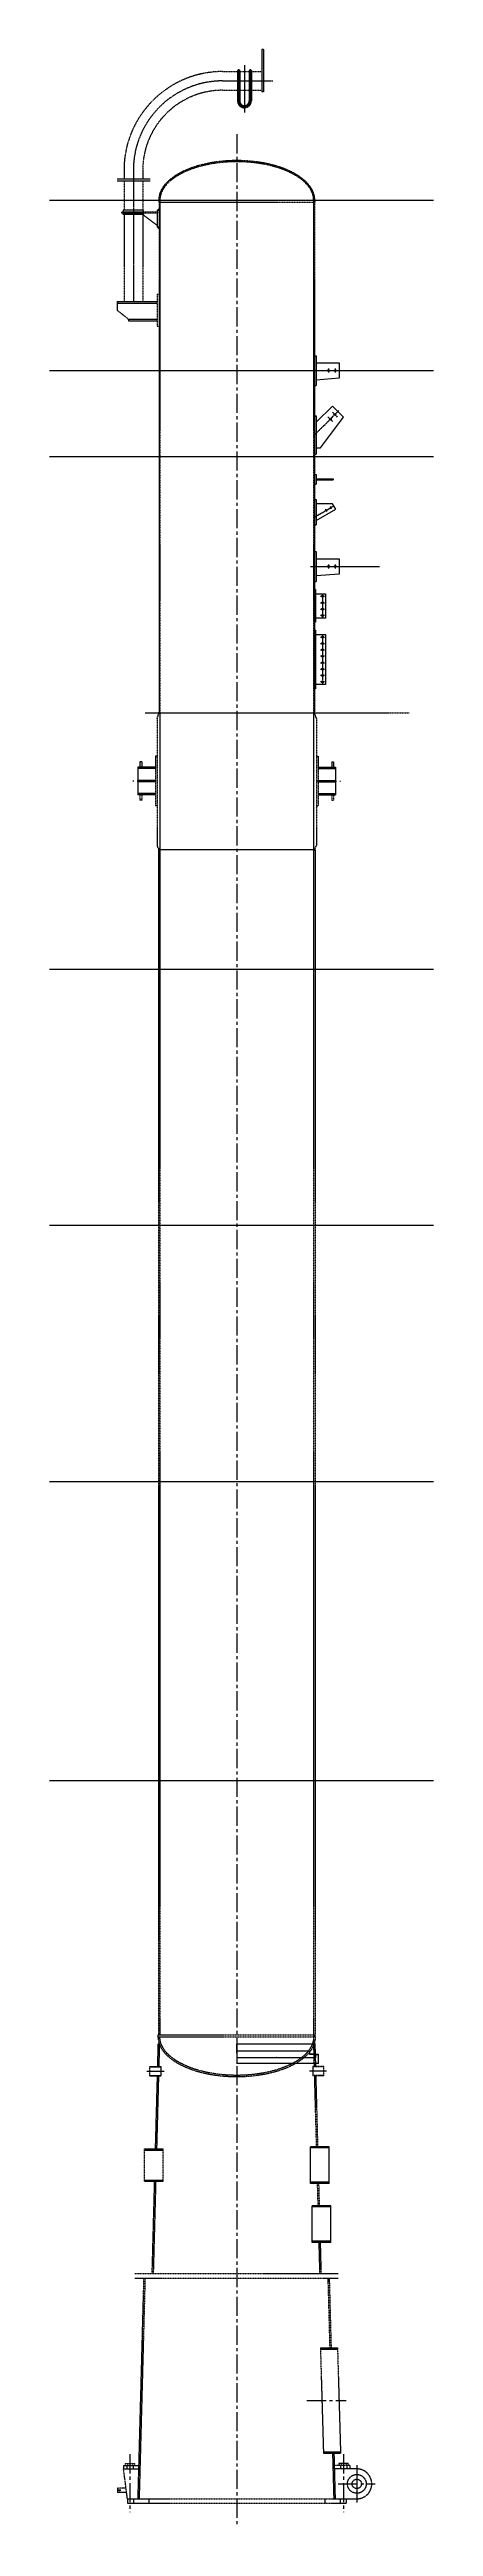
# Model space of a CAD drawing. Extents: x 45567 to 121349, y -17555 to 19241.
# Drawn here: x 96989 to 101482, y -15834 to 13159 of the extents above; entities that cross this region are included whole.
import ezdxf

# ---------------------------------------------------------------- set-up
doc = ezdxf.new("R2010")
doc.units = 0
doc.header["$LTSCALE"] = 30
doc.header["$MEASUREMENT"] = 0
doc.linetypes.add('CENTER2', pattern=[1.125, 0.75, -0.125, 0.125, -0.125])
doc.linetypes.add('LIDIVIDE', pattern=[0.65, 0.4, -0.05, 0.05, -0.05, 0.05, -0.05])
doc.layers.get('DEFPOINTS').update_dxf_attribs({"linetype": 'CONTINUOUS'})
for name, color, linetype in [('1', 2, 'CONTINUOUS'), ('2', 1, 'CONTINUOUS'), ('3', 3, 'CENTER2'), ('4', 3, 'CENTER2'), ('5', 6, 'LIDIVIDE')]:
    doc.layers.add(name, color=color, linetype=linetype)
doc.styles.add('HZ', font='simplex.shx', dxfattribs={"width": 0.75, "bigfont": 'SBTXT.shx'})
doc.dimstyles.new('STANDARD$0', dxfattribs={"dimtxt": 3.2, "dimasz": 2.8, "dimexe": 0.6, "dimexo": 0.6, "dimgap": 1, "dimtad": 1, "dimdec": 0, "dimzin": 0, "dimdsep": 46, "dimtxsty": 'HZ', "dimcen": 0.09, "dimadec": 0, "dimazin": 0, "dimtfac": 1, "dimtdec": 0, "dimtmove": 0, "dimatfit": 3, "dimfxl": 0, "dimtolj": 1, "dimtzin": 0, "dimarcsym": 0})

# ---------------------------------------------------------------- blocks, each defined once
blk = doc.blocks.new('*D955')
at = {"layer": '1', "color": 0, "lineweight": -2}
for p, q in [((99180, -10346), (99180, -10418)), ((100129, -10417), (99183, -10417)), ((100131, -10311), (100131, -10418))]:
    blk.add_line(p, q, dxfattribs=at)
at = {"layer": '1', "color": 0}
for points in [[(99183, -10417), (99183, -10418), (99180, -10417)], [(100129, -10417), (100129, -10418), (100131, -10417)]]:
    blk.add_solid(points, dxfattribs=at)
at = {"layer": 'DEFPOINTS', "color": 0}
for p in [(99180, -10346), (99180, -10417), (100131, -10310)]:
    blk.add_point(p, dxfattribs=at)
at = {"layer": '1', "color": 0, "insert": (99656, -10415), "char_height": 3.2, "attachment_point": 5, "style": 'HZ'}
blk.add_mtext('\\A1;951', dxfattribs=at)
blk = doc.blocks.new('*D956')
at = {"layer": '1', "color": 0, "lineweight": -2}
for p, q in [((99180, -10290), (99180, -10347)), ((100099, -10347), (99183, -10347)), ((100101, -10311), (100101, -10347))]:
    blk.add_line(p, q, dxfattribs=at)
at = {"layer": '1', "color": 0}
for points in [[(99183, -10346), (99183, -10347), (99180, -10347)], [(100099, -10346), (100099, -10347), (100101, -10347)]]:
    blk.add_solid(points, dxfattribs=at)
at = {"layer": 'DEFPOINTS', "color": 0}
for p in [(99180, -10290), (99180, -10347), (100101, -10310)]:
    blk.add_point(p, dxfattribs=at)
at = {"layer": '1', "color": 0, "insert": (99641, -10344), "char_height": 3.2, "attachment_point": 5, "style": 'HZ'}
blk.add_mtext('\\A1;921', dxfattribs=at)
blk = doc.blocks.new('*D957')
at = {"layer": '1', "color": 0, "lineweight": -2}
for p, q in [((99180, -10262), (99180, -10189)), ((100082, -10190), (99183, -10190)), ((100085, -10304), (100085, -10189))]:
    blk.add_line(p, q, dxfattribs=at)
at = {"layer": '1', "color": 0}
for points in [[(99183, -10189), (99183, -10190), (99180, -10190)], [(100082, -10189), (100082, -10190), (100085, -10190)]]:
    blk.add_solid(points, dxfattribs=at)
at = {"layer": 'DEFPOINTS', "color": 0}
for p in [(99180, -10190), (99180, -10262), (100085, -10304)]:
    blk.add_point(p, dxfattribs=at)
at = {"layer": '1', "color": 0, "insert": (99633, -10187), "char_height": 3.2, "attachment_point": 5, "style": 'HZ'}
blk.add_mtext('\\A1;905', dxfattribs=at)
blk = doc.blocks.new('*D958')
at = {"layer": '1', "color": 0, "lineweight": -2}
for p, q in [((99180, -10289), (99180, -10270)), ((100032, -10271), (99183, -10271)), ((100035, -10310), (100035, -10270))]:
    blk.add_line(p, q, dxfattribs=at)
at = {"layer": '1', "color": 0}
for points in [[(99183, -10270), (99183, -10271), (99180, -10271)], [(100032, -10270), (100032, -10271), (100035, -10271)]]:
    blk.add_solid(points, dxfattribs=at)
at = {"layer": 'DEFPOINTS', "color": 0}
for p in [(99180, -10271), (99180, -10290), (100035, -10310)]:
    blk.add_point(p, dxfattribs=at)
at = {"layer": '1', "color": 0, "insert": (99608, -10268), "char_height": 3.2, "attachment_point": 5, "style": 'HZ'}
blk.add_mtext('\\A1;855', dxfattribs=at)

msp = doc.modelspace()

# ---------------------------------------------------------------- hatches: boundary and pattern name
at = {"layer": '5'}
h = msp.add_hatch(dxfattribs=at)
h.set_pattern_fill('ANSI37', color=256, style=0)
h.set_pattern_definition([(45, (50159.73402, 13670.23652), (-0.08838834765, 0.08838834765), []), (135, (50159.73402, 13670.23652), (-0.08838834765, -0.08838834765), [])])
h.paths.add_polyline_path([(98270.124015, 11292.653282), (98254.205819, 11276.735086), (98270.124015, 11276.735086)])
h = msp.add_hatch(dxfattribs=at)
h.set_pattern_fill('ANSI37', color=256, style=0)
h.set_pattern_definition([(315, (50159.73402, 8687.95565), (-0.08838834765, -0.08838834765), []), (225, (50159.73402, 8687.95565), (-0.08838834765, 0.08838834765), [])])
h.paths.add_polyline_path([(98270.124015, 11065.538888), (98254.205819, 11081.457084), (98270.124015, 11081.457084)])

# ---------------------------------------------------------------- linework, layer by layer
at = {"layer": '1'}
for p, q in [((96988.95886, 9400.195708), (101482.126577, 9400.195708)), ((96988.95886, 8395.816524), (101482.126577, 8395.816524)), ((100090.124015, 7108.695067), (100849.267064, 7108.695067)), ((100101.392227, -10304.183476), (100033.631289, -10304.183476)), ((100035.226124, -10304.183476), (100035.226124, -10310.183476)), ((100101.392227, -10310.183476), (100035.226124, -10310.183476)), ((100085.386511, -10310.183476), (100085.226124, -10304.183476)), ((100085.226124, -10304.183476), (100085.226124, -10310.183476)), ((100101.392227, -10304.183476), (100131.392227, -10304.183476)), ((100101.392227, -10304.183476), (100101.392227, -10310.183476)), ((100101.392227, -10310.183476), (100131.392227, -10310.183476)), ((100131.392227, -10304.183476), (100131.392227, -10310.183476))]:
    msp.add_line(p, q, dxfattribs=at)
at = {"layer": '2'}
for p, q in [((98267.124015, 11395.816524), (98267.124015, 11370.816524)), ((100093.124015, 11395.816524), (100093.124015, 11370.816524)), ((100090.124015, 9575.195708), (100090.124015, 9225.195708)), ((100090.124015, 9575.195708), (100110.124015, 9575.195708)), ((100110.124015, 9575.195708), (100110.124015, 9225.195708)), ((100110.124015, 9490.195708), (100380.124015, 9490.195708)), ((100380.124015, 9310.195708), (100110.124015, 9290.195708)), ((100380.124015, 9490.195708), (100380.124015, 9310.195708)), ((100090.124015, 9225.195708), (100110.124015, 9225.195708)), ((100090.124015, 8872.195708), (100110.124015, 8872.195708)), ((100090.124015, 8872.195708), (100090.124015, 8422.195708)), ((100110.124015, 8797.195708), (100300.124015, 8984.474928)), ((100110.124015, 8872.195708), (100110.124015, 8422.195708)), ((100160.124015, 8497.195708), (100427.403236, 8857.195708)), ((100300.124015, 8984.474928), (100427.403236, 8857.195708)), ((100090.124015, 8422.195708), (100110.124015, 8422.195708)), ((100110.124015, 8497.195708), (100160.124015, 8497.195708)), ((100090.124015, 8183.398409), (100110.124015, 8183.398409)), ((100090.124015, 8183.398409), (100090.124015, 8071.398409)), ((100110.124015, 8183.398409), (100110.124015, 8071.398409)), ((100110.124015, 8133.398409), (100310.124015, 8133.398409)), ((100110.124015, 8121.398409), (100310.124015, 8121.398409)), ((100310.124015, 8133.398409), (100310.124015, 8121.398409)), ((100090.124015, 8071.398409), (100110.124015, 8071.398409)), ((100090.124015, 7892.379172), (100090.124015, 7595.983891)), ((100090.124015, 7892.379172), (100110.124015, 7892.379172)), ((100110.124015, 7892.379172), (100110.124015, 7595.983891)), ((100300.29062, 7842.379172), (100110.124015, 7842.379172)), ((100337.79062, 7777.427266), (100300.29062, 7842.379172)), ((100090.124015, 7595.983891), (100110.124015, 7595.983891)), ((100110.124015, 7645.983891), (100337.79062, 7777.427266)), ((100090.124015, 7283.695067), (100110.124015, 7283.695067)), ((100090.124015, 7283.695067), (100090.124015, 6933.695067)), ((100110.124015, 7283.695067), (100110.124015, 6933.695067)), ((100110.124015, 7198.695067), (100380.124015, 7198.695067)), ((100380.124015, 7018.695067), (100110.124015, 6998.695067)), ((100380.124015, 7198.695067), (100380.124015, 7018.695067)), ((100090.124015, 6933.695067), (100110.124015, 6933.695067)), ((100100.124015, 6839.193626), (100090.124015, 6839.193626)), ((100090.124015, 6454.193626), (100090.124015, 6839.193626)), ((100100.124015, 6839.193626), (100100.124015, 6454.193626)), ((100100.124015, 6789.193626), (100219.124015, 6789.193626)), ((100219.124015, 6789.193626), (100219.124015, 6504.193626)), ((100100.124015, 6454.193626), (100090.124015, 6454.193626)), ((100219.124015, 6504.193626), (100100.124015, 6504.193626)), ((100100.124015, 6361.463539), (100090.124015, 6361.463539)), ((100090.124015, 5676.463539), (100090.124015, 6361.463539)), ((100100.124015, 6361.463539), (100100.124015, 5676.463539)), ((100100.124015, 6311.463539), (100219.124015, 6311.463539)), ((100219.124015, 6311.463539), (100219.124015, 5726.463539)), ((100100.124015, 5676.463539), (100090.124015, 5676.463539)), ((100219.124015, 5726.463539), (100100.124015, 5726.463539))]:
    msp.add_line(p, q, dxfattribs=at)
for centre, radius in [((100255.124015, 9400.195708), 11), ((100330.124015, 9400.195708), 11), ((100275.375278, 8832.44697), 11), ((100328.408286, 8885.479979), 11), ((100228.68808, 7766.398409), 7), ((100280.649604, 7796.398409), 7), ((100255.124015, 7108.695067), 11), ((100330.124015, 7108.695067), 11), ((100184.124015, 6759.193626), 11), ((100184.124015, 6684.193626), 11), ((100184.124015, 6609.193626), 11), ((100184.124015, 6534.193626), 11), ((100184.124015, 6281.463539), 11), ((100184.124015, 6206.463539), 11), ((100184.124015, 6131.463539), 11), ((100184.124015, 6056.463539), 11), ((100184.124015, 5981.463539), 11), ((100184.124015, 5906.463539), 11), ((100184.124015, 5831.463539), 11), ((100184.124015, 5756.463539), 11)]:
    msp.add_circle(centre, radius, dxfattribs=at)
at = {"layer": '3'}
for p, q in [((99014.624015, 12791.670678), (99604.124015, 12791.670678)), ((99270.124015, 12901.170678), (99270.124015, 12682.170678)), ((97970.124015, 11747.170678), (97970.124015, 11645.557527)), ((97970.124015, 11645.557527), (97970.124015, 10210.816524)), ((100042.511571, 9400.195708), (100407.557912, 9400.195708)), ((100255.124015, 9423.764144), (100255.124015, 9376.627271)), ((100330.124015, 9423.764144), (100330.124015, 9376.627271)), ((100077.675485, 8634.747177), (100376.207823, 8933.279515)), ((100247.452623, 8860.369625), (100303.297932, 8804.524316)), ((100300.485632, 8913.402633), (100356.330941, 8857.557324)), ((100220.124015, 8133.801175), (100220.124015, 8113.861716)), ((100280.124015, 8132.804177), (100280.124015, 8115.855628)), ((100090.124015, 7686.398409), (100323.864045, 7821.348278)), ((100236.833791, 7752.289623), (100220.418635, 7780.721508)), ((100288.795316, 7782.289623), (100272.380159, 7810.721508)), ((100042.511571, 7108.695067), (100407.557912, 7108.695067)), ((100255.124015, 7132.263503), (100255.124015, 7085.12663)), ((100330.124015, 7132.263503), (100330.124015, 7085.12663)), ((100159.624015, 6759.193626), (100206.924015, 6759.193626)), ((100159.624015, 6684.193626), (100206.924015, 6684.193626)), ((100184.124015, 6789.193626), (100184.124015, 6504.193626)), ((100108.274015, 6477.993626), (100081.324015, 6477.993626)), ((100159.624015, 6609.193626), (100206.924015, 6609.193626)), ((100206.924015, 6534.193626), (100159.624015, 6534.193626)), ((100159.624015, 6281.463539), (100206.924015, 6281.463539)), ((100159.624015, 6206.463539), (100206.924015, 6206.463539)), ((100159.624015, 6131.463539), (100206.924015, 6131.463539)), ((100184.124015, 6311.463539), (100184.124015, 5726.463539)), ((100206.924015, 6056.463539), (100159.624015, 6056.463539)), ((100159.624015, 5981.463539), (100206.924015, 5981.463539)), ((100159.624015, 5906.463539), (100206.924015, 5906.463539)), ((100206.924015, 5831.463539), (100159.624015, 5831.463539)), ((100108.274015, 5700.263539), (100081.324015, 5700.263539)), ((100206.924015, 5756.463539), (100159.624015, 5756.463539))]:
    msp.add_line(p, q, dxfattribs=at)
at = {"layer": '3', "ltscale": 35}
for p, q in [((99202.0591, 12928.104516), (99202.0591, 12558.074185)), ((99270.124015, 12974.040836), (99270.124015, 12421.502765)), ((99338.188931, 12927.13533), (99338.188931, 12558.074185))]:
    msp.add_line(p, q, dxfattribs=at)
at = {"layer": '3', "ltscale": 10}
for p, q in [((99180.124015, 12167.063708), (99180.124015, -15834.264874)), ((98238.094525, 4595.816524), (97965.553398, 4595.816524)), ((100122.153505, 4595.816524), (100394.694632, 4595.816524)), ((98129.198699, -10504.183476), (98329.426672, -10504.183476)), ((100231.049331, -10504.183476), (100030.821358, -10504.183476)), ((100001.655386, -14360.718461), (100460.124015, -14360.718461)), ((97930.124015, -14988.52808), (97930.124015, -15666.899044)), ((100430.124015, -14988.52808), (100430.124015, -15666.899044)), ((100368.513954, -15335.718461), (100800.593006, -15335.718461))]:
    msp.add_line(p, q, dxfattribs=at)
at = {"layer": '3'}
msp.add_arc((99014.624015, 11747.170678), 1044.5, 90, 180, dxfattribs=at)
at = {"layer": '3', "ltscale": 35}
msp.add_arc((99270.124015, 12558.074185), 68.064915, 180, 0, dxfattribs=at)
at = {"layer": '4'}
for p, q in [((100213.124015, 8133.398409), (100213.124015, 8121.398409)), ((100227.124015, 8133.398409), (100227.124015, 8121.398409)), ((100273.124015, 8133.398409), (100273.124015, 8121.398409)), ((100287.124015, 8133.398409), (100287.124015, 8121.398409)), ((100100.124015, 6480.993626), (100090.124015, 6480.993626)), ((100100.124015, 6474.993626), (100090.124015, 6474.993626)), ((100100.124015, 5703.263539), (100090.124015, 5703.263539)), ((100100.124015, 5697.263539), (100090.124015, 5697.263539))]:
    msp.add_line(p, q, dxfattribs=at)
at = {"layer": '5'}
for p, q in [((99472.609291, 13158.82809), (99472.609291, 12664.999721)), ((99492.632148, 13158.82809), (99472.609291, 13158.82809)), ((99492.632148, 13158.82809), (99492.632148, 12664.999721)), ((99014.624015, 12901.170678), (99189.544814, 12901.170678)), ((99189.544814, 12914.515545), (99189.544814, 12558.074185)), ((99214.573385, 12914.515545), (99189.544814, 12914.515545)), ((99214.573385, 12914.515545), (99214.573385, 12558.074185)), ((99214.573385, 12901.170678), (99325.674645, 12901.170678)), ((99325.674645, 12914.515545), (99325.674645, 12558.074185)), ((99350.703216, 12914.515545), (99325.674645, 12914.515545)), ((99350.703216, 12914.515545), (99350.703216, 12558.074185)), ((99350.703216, 12901.170678), (99472.609291, 12901.170678)), ((99014.624015, 12682.170678), (99189.544814, 12682.170678)), ((99214.573385, 12682.170678), (99325.674645, 12682.170678)), ((99350.703216, 12682.170678), (99472.609291, 12682.170678)), ((99492.632148, 12664.999721), (99472.609291, 12664.999721)), ((97780.597633, 11645.557527), (98164.675637, 11645.557527)), ((97780.597633, 11623.626344), (98164.675637, 11623.626344)), ((97860.624015, 11747.170678), (97860.624015, 11645.557527)), ((97860.624015, 11623.626344), (97860.624015, 11276.735086)), ((98079.624015, 11747.170678), (98079.624015, 11645.557527)), ((98079.624015, 11623.626344), (98079.624015, 11276.735086)), ((96988.95886, 11395.816524), (101482.126577, 11395.816524)), ((98267.124015, 11395.816524), (100093.124015, 11395.816524)), ((98267.124015, 11370.816524), (100093.124015, 11370.816524)), ((98270.124015, 11370.816524), (98270.124015, 5401.435326)), ((98280.124015, 11395.816524), (98280.124015, -10079.183476)), ((100080.124015, 11395.816524), (100080.124015, -10104.183476)), ((100090.124015, 11370.816524), (100090.124015, 5401.435326)), ((97860.624015, 11228.979399), (97860.624015, 10210.816524)), ((98079.624015, 11228.979399), (98079.624015, 10210.816524)), ((98079.624015, 11228.979399), (98254.205819, 11097.375646)), ((98254.205819, 11276.735086), (98270.124015, 11292.653282)), ((98254.205819, 11081.457084), (98270.124015, 11065.538888)), ((98254.205819, 11081.457084), (98270.124015, 11081.457084)), ((97779.548778, 10210.816524), (97779.548778, 10108.696211)), ((97779.548778, 10210.816524), (98250.101158, 10210.816524)), ((97779.548778, 10190.793667), (98250.101158, 10190.793667)), ((98250.101158, 10294.110642), (98250.101158, 9920.485095)), ((98250.101158, 10294.110642), (98270.124015, 10294.110642)), ((97779.548778, 10108.696211), (97912.876944, 10003.079381)), ((97912.876944, 10003.079381), (98250.101158, 10003.079381)), ((97912.876944, 10003.079381), (97912.876944, 9983.056524)), ((97912.876944, 9983.056524), (98250.101158, 9983.056524)), ((98250.101158, 9920.485095), (98270.124015, 9920.485095)), ((98107.641448, 5395.816524), (101198.806603, 5395.816524)), ((98248.124015, 5329.816524), (98270.124015, 5390.197722)), ((98248.124015, 5329.816524), (98248.124015, 3843.816524)), ((98280.124015, 5387.888321), (98266.394448, 5379.961551)), ((98278.124015, 5396.816524), (98270.124015, 5401.435326)), ((98278.124015, 5394.816524), (98270.124015, 5390.197722)), ((98278.124015, 5396.816524), (98280.124015, 5396.816524)), ((98278.124015, 5394.816524), (98280.124015, 5394.816524)), ((98280.124015, 5395.816524), (100080.124015, 5395.816524)), ((100082.124015, 5396.816524), (100080.124015, 5396.816524)), ((100082.124015, 5394.816524), (100080.124015, 5394.816524)), ((100080.124015, 5387.888321), (100093.853583, 5379.961551)), ((100082.124015, 5396.816524), (100090.124015, 5401.435326)), ((100082.124015, 5394.816524), (100090.124015, 5390.197722)), ((100112.124015, 5329.816524), (100090.124015, 5390.197722)), ((100112.124015, 5329.816524), (100112.124015, 3843.816524)), ((98228.124015, 4758.316524), (98024.124015, 4758.316524)), ((98024.124015, 4758.316524), (98024.124015, 4433.316524)), ((98228.124015, 4742.316524), (98024.124015, 4742.316524)), ((98046.124015, 4820.816524), (98046.124015, 4758.316524)), ((98068.124015, 4820.816524), (98046.124015, 4820.816524)), ((98068.124015, 4820.816524), (98068.124015, 4758.316524)), ((98228.124015, 4885.816524), (98228.124015, 4305.816524)), ((98248.124015, 4885.816524), (98228.124015, 4885.816524)), ((100112.124015, 4885.816524), (100132.124015, 4885.816524)), ((100132.124015, 4885.816524), (100132.124015, 4305.816524)), ((100132.124015, 4758.316524), (100336.124015, 4758.316524)), ((100132.124015, 4742.316524), (100336.124015, 4742.316524)), ((100292.124015, 4820.816524), (100292.124015, 4758.316524)), ((100292.124015, 4820.816524), (100314.124015, 4820.816524)), ((100314.124015, 4820.816524), (100314.124015, 4758.316524)), ((100336.124015, 4758.316524), (100336.124015, 4433.316524)), ((98228.124015, 4603.816524), (98024.124015, 4603.816524)), ((98228.124015, 4587.816524), (98024.124015, 4587.816524)), ((98228.124015, 4449.316524), (98024.124015, 4449.316524)), ((98228.124015, 4433.316524), (98024.124015, 4433.316524)), ((98046.124015, 4433.316524), (98046.124015, 4370.816524)), ((98068.124015, 4370.816524), (98046.124015, 4370.816524)), ((98068.124015, 4433.316524), (98068.124015, 4370.816524)), ((100132.124015, 4603.816524), (100336.124015, 4603.816524)), ((100132.124015, 4587.816524), (100336.124015, 4587.816524)), ((100132.124015, 4449.316524), (100336.124015, 4449.316524)), ((100132.124015, 4433.316524), (100336.124015, 4433.316524)), ((100292.124015, 4433.316524), (100292.124015, 4370.816524)), ((100292.124015, 4370.816524), (100314.124015, 4370.816524)), ((100314.124015, 4433.316524), (100314.124015, 4370.816524)), ((98248.124015, 4305.816524), (98228.124015, 4305.816524)), ((100112.124015, 4305.816524), (100132.124015, 4305.816524)), ((98264.124015, 3804.899428), (98248.124015, 3843.816524)), ((98278.124015, 3796.816524), (98264.124015, 3804.899428)), ((98278.124015, 3794.816524), (98264.124015, 3786.73362)), ((98264.124015, 3786.73362), (98264.124015, -10079.183476)), ((98280.124015, 3796.816524), (98278.124015, 3796.816524)), ((98280.124015, 3794.816524), (98278.124015, 3794.816524)), ((98280.124015, 3795.816524), (100080.124015, 3795.816524)), ((100080.124015, 3796.816524), (100082.124015, 3796.816524)), ((100080.124015, 3794.816524), (100082.124015, 3794.816524)), ((100082.124015, 3796.816524), (100096.124015, 3804.899428)), ((100082.124015, 3794.816524), (100096.124015, 3786.73362)), ((100096.124015, 3804.899428), (100112.124015, 3843.816524)), ((100096.124015, 3786.73362), (100096.124015, -10079.183476)), ((96988.95886, 2395.816524), (101482.126577, 2395.816524)), ((96988.95886, -604.183476), (101482.126577, -604.183476)), ((96988.95886, -3604.183476), (101482.126577, -3604.183476)), ((96988.95886, -7104.183476), (101482.126577, -7104.183476)), ((98262.124015, -10079.183476), (100098.124015, -10079.183476)), ((98262.124015, -10104.183476), (98262.124015, -10079.183476)), ((98262.124015, -10104.183476), (100098.124015, -10104.183476)), ((100098.124015, -10104.183476), (100098.124015, -10079.183476)), ((98255.113437, -10450.183476), (98262.035999, -10191.214005)), ((98262.035999, -10191.214005), (98270.28067, -10166.983476)), ((98277.887489, -10196.983476), (98262.035999, -10191.214005)), ((98271.119153, -10450.183476), (98278.029607, -10191.666941)), ((100089.128878, -10450.183476), (100082.218424, -10191.666941)), ((100082.360541, -10196.983476), (100098.212032, -10191.214005)), ((100098.212032, -10191.214005), (100089.96736, -10166.983476)), ((100105.134593, -10450.183476), (100098.212032, -10191.214005)), ((98162.226469, -10450.183476), (98289.675668, -10450.183476)), ((98162.226469, -10558.183476), (98162.226469, -10450.183476)), ((98162.226469, -10454.183476), (98289.675668, -10454.183476)), ((98163.669953, -10554.183476), (98289.675668, -10554.183476)), ((98163.669953, -10558.183476), (98289.675668, -10558.183476)), ((98229.344572, -11414.183476), (98252.226469, -10558.183476)), ((98245.350288, -11414.183476), (98268.232184, -10558.183476)), ((98289.675668, -10450.183476), (98289.675668, -10558.183476)), ((100198.021561, -10450.183476), (100070.572362, -10450.183476)), ((100070.572362, -10450.183476), (100070.572362, -10558.183476)), ((100198.021561, -10454.183476), (100070.572362, -10454.183476)), ((100196.578077, -10554.183476), (100070.572362, -10554.183476)), ((100196.578077, -10558.183476), (100070.572362, -10558.183476)), ((100114.229463, -11389.183476), (100092.015846, -10558.183476)), ((100130.235178, -11389.183476), (100108.021561, -10558.183476)), ((100198.021561, -10558.183476), (100198.021561, -10450.183476)), ((98099.186721, -11414.183476), (98319.186721, -11414.183476)), ((98099.186721, -11794.183476), (98099.186721, -11414.183476)), ((98099.186721, -11429.183476), (98319.186721, -11429.183476)), ((98319.186721, -11794.183476), (98319.186721, -11414.183476)), ((100261.729589, -11389.183476), (100041.729589, -11389.183476)), ((100041.729589, -11819.183476), (100041.729589, -11389.183476)), ((100261.729589, -11404.183476), (100041.729589, -11404.183476)), ((100261.729589, -11819.183476), (100261.729589, -11389.183476)), ((98099.186721, -11779.183476), (98319.186721, -11779.183476)), ((98099.186721, -11794.183476), (98319.186721, -11794.183476)), ((98190.370508, -12872.183229), (98219.186721, -11794.183476)), ((98206.376223, -12872.183229), (98235.192436, -11794.183476)), ((100261.729589, -11804.183476), (100041.729589, -11804.183476)), ((100261.729589, -11819.183476), (100041.729589, -11819.183476)), ((100132.689555, -12079.766055), (100125.723873, -11819.183476)), ((100148.695271, -12079.766055), (100141.729589, -11819.183476)), ((100282.132427, -12079.766055), (100062.132427, -12079.766055)), ((100062.132427, -12509.766055), (100062.132427, -12079.766055)), ((100282.132427, -12094.766055), (100062.132427, -12094.766055)), ((100282.132427, -12509.766055), (100282.132427, -12079.766055)), ((100282.132427, -12494.766055), (100062.132427, -12494.766055)), ((100282.132427, -12509.766055), (100062.132427, -12509.766055)), ((100153.871807, -12872.183229), (100144.183966, -12509.766055)), ((100169.877523, -12872.183229), (100160.189681, -12509.766055)), ((97988.673556, -12872.183229), (100368.311054, -12872.183229)), ((97988.895013, -12928.718213), (100368.532511, -12928.718213)), ((98025.129728, -15510.290915), (98094.138232, -12928.718213)), ((98041.124015, -15510.718461), (98110.143948, -12928.718213)), ((100271.916738, -13744.718461), (100250.104082, -12928.718213)), ((100287.922453, -13744.718461), (100266.109798, -12928.718213)), ((100159.200952, -13744.718461), (100194.689816, -14976.718461)), ((100159.200952, -13744.718461), (100359.283913, -13744.718461)), ((100159.661846, -13760.718461), (100359.744807, -13760.718461)), ((100359.283913, -13744.718461), (100394.772777, -14976.718461)), ((100194.228922, -14960.718461), (100394.311882, -14960.718461)), ((100194.689816, -14976.718461), (100394.772777, -14976.718461)), ((100319.124015, -15510.718461), (100304.849561, -14976.718461)), ((100335.118302, -15510.290915), (100320.855276, -14976.718461)), ((97855.124015, -15120.718461), (98035.543463, -15120.718461)), ((97855.124015, -15120.718461), (97855.124015, -15160.718461)), ((97855.124015, -15160.718461), (98034.474215, -15160.718461)), ((97900.124015, -15510.718461), (97855.124015, -15160.718461)), ((97875.124015, -15098.718461), (97985.124015, -15098.718461)), ((97875.124015, -15098.718461), (97875.124015, -15120.718461)), ((97892.624015, -15120.718461), (97892.624015, -15160.718461)), ((97900.624015, -15098.718461), (97900.624015, -15120.718461)), ((97959.624015, -15098.718461), (97959.624015, -15120.718461)), ((97967.624015, -15120.718461), (97967.624015, -15160.718461)), ((97985.124015, -15098.718461), (97985.124015, -15120.718461)), ((100505.124015, -15120.718461), (100324.704567, -15120.718461)), ((100585.118302, -15160.718461), (100325.773815, -15160.718461)), ((100485.124015, -15098.718461), (100375.124015, -15098.718461)), ((100375.124015, -15098.718461), (100375.124015, -15120.718461)), ((100392.624015, -15120.718461), (100392.624015, -15160.718461)), ((100400.624015, -15098.718461), (100400.624015, -15120.718461)), ((100459.624015, -15098.718461), (100459.624015, -15120.718461)), ((100467.624015, -15120.718461), (100467.624015, -15160.718461)), ((100485.124015, -15098.718461), (100485.124015, -15120.718461)), ((100505.124015, -15120.718461), (100505.124015, -15160.718461)), ((100585.118302, -15116.486379), (100585.118302, -15554.950543)), ((97884.052587, -15385.718461), (97784.052587, -15385.718461)), ((97784.052587, -15385.718461), (97784.052587, -15435.718461)), ((97890.481158, -15435.718461), (97784.052587, -15435.718461)), ((97822.82012, -15410.718461), (97796.992686, -15410.718461)), ((97809.052587, -15399.872291), (97809.052587, -15420.423914)), ((97900.124015, -15510.718461), (97900.124015, -15560.718461)), ((97900.124015, -15510.718461), (100585.118302, -15510.718461)), ((97900.124015, -15560.718461), (100460.124015, -15560.718461)), ((97970.124015, -15510.718461), (97970.124015, -15560.718461)), ((98150.124015, -15510.718461), (98150.124015, -15560.718461)), ((100210.124015, -15510.718461), (100210.124015, -15560.718461)), ((100390.124015, -15510.718461), (100390.124015, -15560.718461)), ((100460.124015, -15510.718461), (100460.124015, -15560.718461))]:
    msp.add_line(p, q, dxfattribs=at)
for points in [[(97836.228676, 11244.897961), (97836.228676, 11260.816524), (98254.205819, 11260.816524), (98254.205819, 11244.897961)], [(97851.033198, 11260.816524), (98087.995238, 11260.816524), (98087.995238, 11276.735086), (97851.033198, 11276.735086)], [(97851.033198, 11244.897961), (98087.995238, 11244.897961), (98087.995238, 11228.979399), (97851.033198, 11228.979399)]]:
    msp.add_lwpolyline(points, close=True, dxfattribs=at)
msp.add_lwpolyline([(98254.205819, 11081.457084), (98254.205819, 11276.735086), (98270.124015, 11276.735086), (98270.124015, 11081.457084)], dxfattribs=at)
for centre, radius in [((100585.118302, -15335.718461), 110), ((100585.118302, -15335.718461), 55), ((97809.052587, -15410.718461), 7)]:
    msp.add_circle(centre, radius, dxfattribs=at)
for centre, radius, start, end in [((99014.624015, 11747.170678), 1154, 90, 180), ((99014.624015, 11747.170678), 935, 90, 180), ((99270.124015, 12558.074185), 80.579201, 180, 0), ((99270.124015, 12558.074185), 55.55063, 180, 0), ((98297.496591, 5395.433989), 28.236769, 165.788187107, 192.0573998902), ((100062.751439, 5395.433989), 28.236769, 347.9426001098, 14.211812893), ((98307.911432, 3796.93967), 45.256682, 168.2408276345, 194.639573545), ((100052.336598, 3796.93967), 45.256682, 345.360426455, 11.7591723655), ((100585.118302, -15335.718461), 175, 270, 90)]:
    msp.add_arc(centre, radius, start, end, dxfattribs=at)
msp.add_ellipse((99180.124015, 11395.816524), major_axis=(-900, 0), ratio=0.5, start_param=3.1415926536, end_param=6.2831853072, dxfattribs=at)
at = {"layer": '5', "extrusion": (0, 0, -1)}
msp.add_ellipse((99180.124015, -10104.183476), major_axis=(-900, 0), ratio=0.5, start_param=3.1415926536, end_param=6.2831853072, dxfattribs=at)
at = {"layer": '5'}
for points, knots in [([(100093.124015, 11395.816524), (100093.124015, 11407.930912), (100092.197987, 11420.045114), (100088.506962, 11444.169494), (100085.742183, 11456.179407), (100078.409878, 11480.000989), (100073.842629, 11491.812611), (100059.820986, 11521.883227), (100049.066714, 11539.935097), (100023.441274, 11575.102244), (100008.570292, 11592.218784), (99974.968191, 11625.3163), (99956.236713, 11641.297802), (99915.195929, 11671.94134), (99892.886369, 11686.603405), (99845.008294, 11714.43219), (99819.439729, 11727.598768), (99765.403774, 11752.271513), (99736.936474, 11763.777517), (99677.503606, 11784.979877), (99646.538207, 11794.676095), (99582.546065, 11812.130094), (99549.519533, 11819.88777), (99481.872614, 11833.359982), (99447.252461, 11839.074444), (99376.909598, 11848.382297), (99341.187136, 11851.975639), (99269.147473, 11856.991933), (99232.830526, 11858.414859), (99160.118628, 11859.070719), (99123.723934, 11858.303648), (99051.374446, 11854.590051), (99015.419908, 11851.643544), (98944.462041, 11843.611522), (98909.458963, 11838.52605), (98840.90107, 11826.285561), (98807.346497, 11819.130611), (98742.161018, 11802.848026), (98710.530334, 11793.720486), (98649.639456, 11773.614562), (98620.379446, 11762.636305), (98564.642035, 11738.972438), (98538.164752, 11726.286984), (98488.365555, 11699.369574), (98465.04364, 11685.137775), (98421.886606, 11655.301015), (98402.051297, 11639.696101), (98366.160181, 11607.295302), (98350.104012, 11590.499082), (98322.033719, 11555.909737), (98310.019503, 11538.115553), (98290.2747, 11501.756015), (98282.545369, 11483.189353), (98272.644709, 11449.239533), (98269.685004, 11433.940803), (98267.487722, 11411.00614), (98267.124015, 11403.411341), (98267.124015, 11395.816524)], [3.1415926536, 3.1415926536, 3.1415926536, 3.1415926536, 3.2179438399, 3.2179438399, 3.2942950263, 3.2942950263, 3.3706462126, 3.3706462126, 3.490983011, 3.490983011, 3.6113198093, 3.6113198093, 3.7316566076, 3.7316566076, 3.851993406, 3.851993406, 3.9723302043, 3.9723302043, 4.0926670026, 4.0926670026, 4.213003801, 4.213003801, 4.3333405993, 4.3333405993, 4.4536773977, 4.4536773977, 4.574014196, 4.574014196, 4.6943509943, 4.6943509943, 4.8146877927, 4.8146877927, 4.935024591, 4.935024591, 5.0553613893, 5.0553613893, 5.1756981877, 5.1756981877, 5.296034986, 5.296034986, 5.4163717843, 5.4163717843, 5.5367085827, 5.5367085827, 5.657045381, 5.657045381, 5.7773821794, 5.7773821794, 5.8977189777, 5.8977189777, 6.018055776, 6.018055776, 6.1383925744, 6.1383925744, 6.2353188127, 6.2353188127, 6.2831853072, 6.2831853072, 6.2831853072, 6.2831853072]), ([(100098.124015, -10104.183476), (100098.124015, -10116.155202), (100097.238139, -10128.126711), (100093.708834, -10151.962295), (100091.065656, -10163.826056), (100084.060879, -10187.350212), (100079.699605, -10199.01054), (100066.630902, -10228.000092), (100056.842364, -10245.145156), (100033.653857, -10278.582863), (100020.254191, -10294.876834), (99990.06518, -10326.459614), (99973.275485, -10341.749101), (99932.278694, -10374.596839), (99907.253008, -10391.859747), (99852.878284, -10424.403978), (99823.528917, -10439.68502), (99761.045023, -10468.028743), (99727.910601, -10481.091045), (99658.463469, -10504.783175), (99622.151086, -10515.412695), (99547.016344, -10534.058545), (99508.194418, -10542.074657), (99428.758569, -10555.354276), (99388.14513, -10560.617642), (99305.879978, -10568.29898), (99264.228774, -10570.716876), (99180.662574, -10572.66433), (99138.748098, -10572.193869), (99055.435112, -10568.372911), (99014.037121, -10565.022451), (98932.526548, -10555.500769), (98892.41447, -10549.329644), (98814.219494, -10534.274895), (98776.137067, -10525.391436), (98702.704802, -10505.065402), (98667.35537, -10493.623072), (98600.038833, -10468.3717), (98568.072001, -10454.562993), (98508.106225, -10424.801567), (98480.107275, -10408.849229), (98428.593984, -10375.042501), (98405.079122, -10357.188264), (98362.988845, -10319.829502), (98344.41237, -10300.32405), (98315.276813, -10263.311859), (98303.896012, -10246.015963), (98285.083032, -10210.660341), (98277.652298, -10192.599158), (98268.025126, -10159.655274), (98265.078718, -10144.862024), (98262.582441, -10121.412864), (98262.124015, -10112.798191), (98262.124015, -10104.183476)], [3.1415926536, 3.1415926536, 3.1415926536, 3.1415926536, 3.2154921968, 3.2154921968, 3.28939174, 3.28939174, 3.3632912832, 3.3632912832, 3.4753619798, 3.4753619798, 3.5874326765, 3.5874326765, 3.6995033732, 3.6995033732, 3.8375477539, 3.8375477539, 3.9755921346, 3.9755921346, 4.1136365153, 4.1136365153, 4.251680896, 4.251680896, 4.3897252767, 4.3897252767, 4.5277696574, 4.5277696574, 4.6658140381, 4.6658140381, 4.8038584188, 4.8038584188, 4.9419027995, 4.9419027995, 5.0799471802, 5.0799471802, 5.2179915609, 5.2179915609, 5.3560359416, 5.3560359416, 5.4940803223, 5.4940803223, 5.632124703, 5.632124703, 5.7701690837, 5.7701690837, 5.9082134644, 5.9082134644, 6.0231553845, 6.0231553845, 6.1380973046, 6.1380973046, 6.2300080542, 6.2300080542, 6.2831853072, 6.2831853072, 6.2831853072, 6.2831853072])]:
    msp.add_open_spline(points, degree=3, knots=knots, dxfattribs=at)

# ---------------------------------------------------------------- dimensions: what is measured, and where the dimension line sits
at = {"layer": '1'}
for base, p1, p2, picture, middle in [((99180.124015, -10189.671859), (100085.226124, -10304.183476), (99180.124015, -10262.393447), '*D957', (99632.67507, -10187.071859)), ((99180.124015, -10270.860109), (100035.226124, -10310.183476), (99180.124015, -10289.708426), '*D958', (99607.67507, -10268.260109)), ((99180.124015, -10346.593122), (100101.392227, -10310.318293), (99180.124015, -10289.708426), '*D956', (99640.758121, -10343.993122)), ((99180.124015, -10417.289758), (100131.392227, -10310.183476), (99180.124015, -10345.717089), '*D955', (99655.758121, -10414.689758))]:
    dim = msp.add_linear_dim(base=base, p1=p1, p2=p2, dimstyle='STANDARD$0', dxfattribs=at)
    dim.commit()
    dim.dimension.update_dxf_attribs({"geometry": picture, "text_midpoint": middle})

doc.saveas('drawing.dxf')
